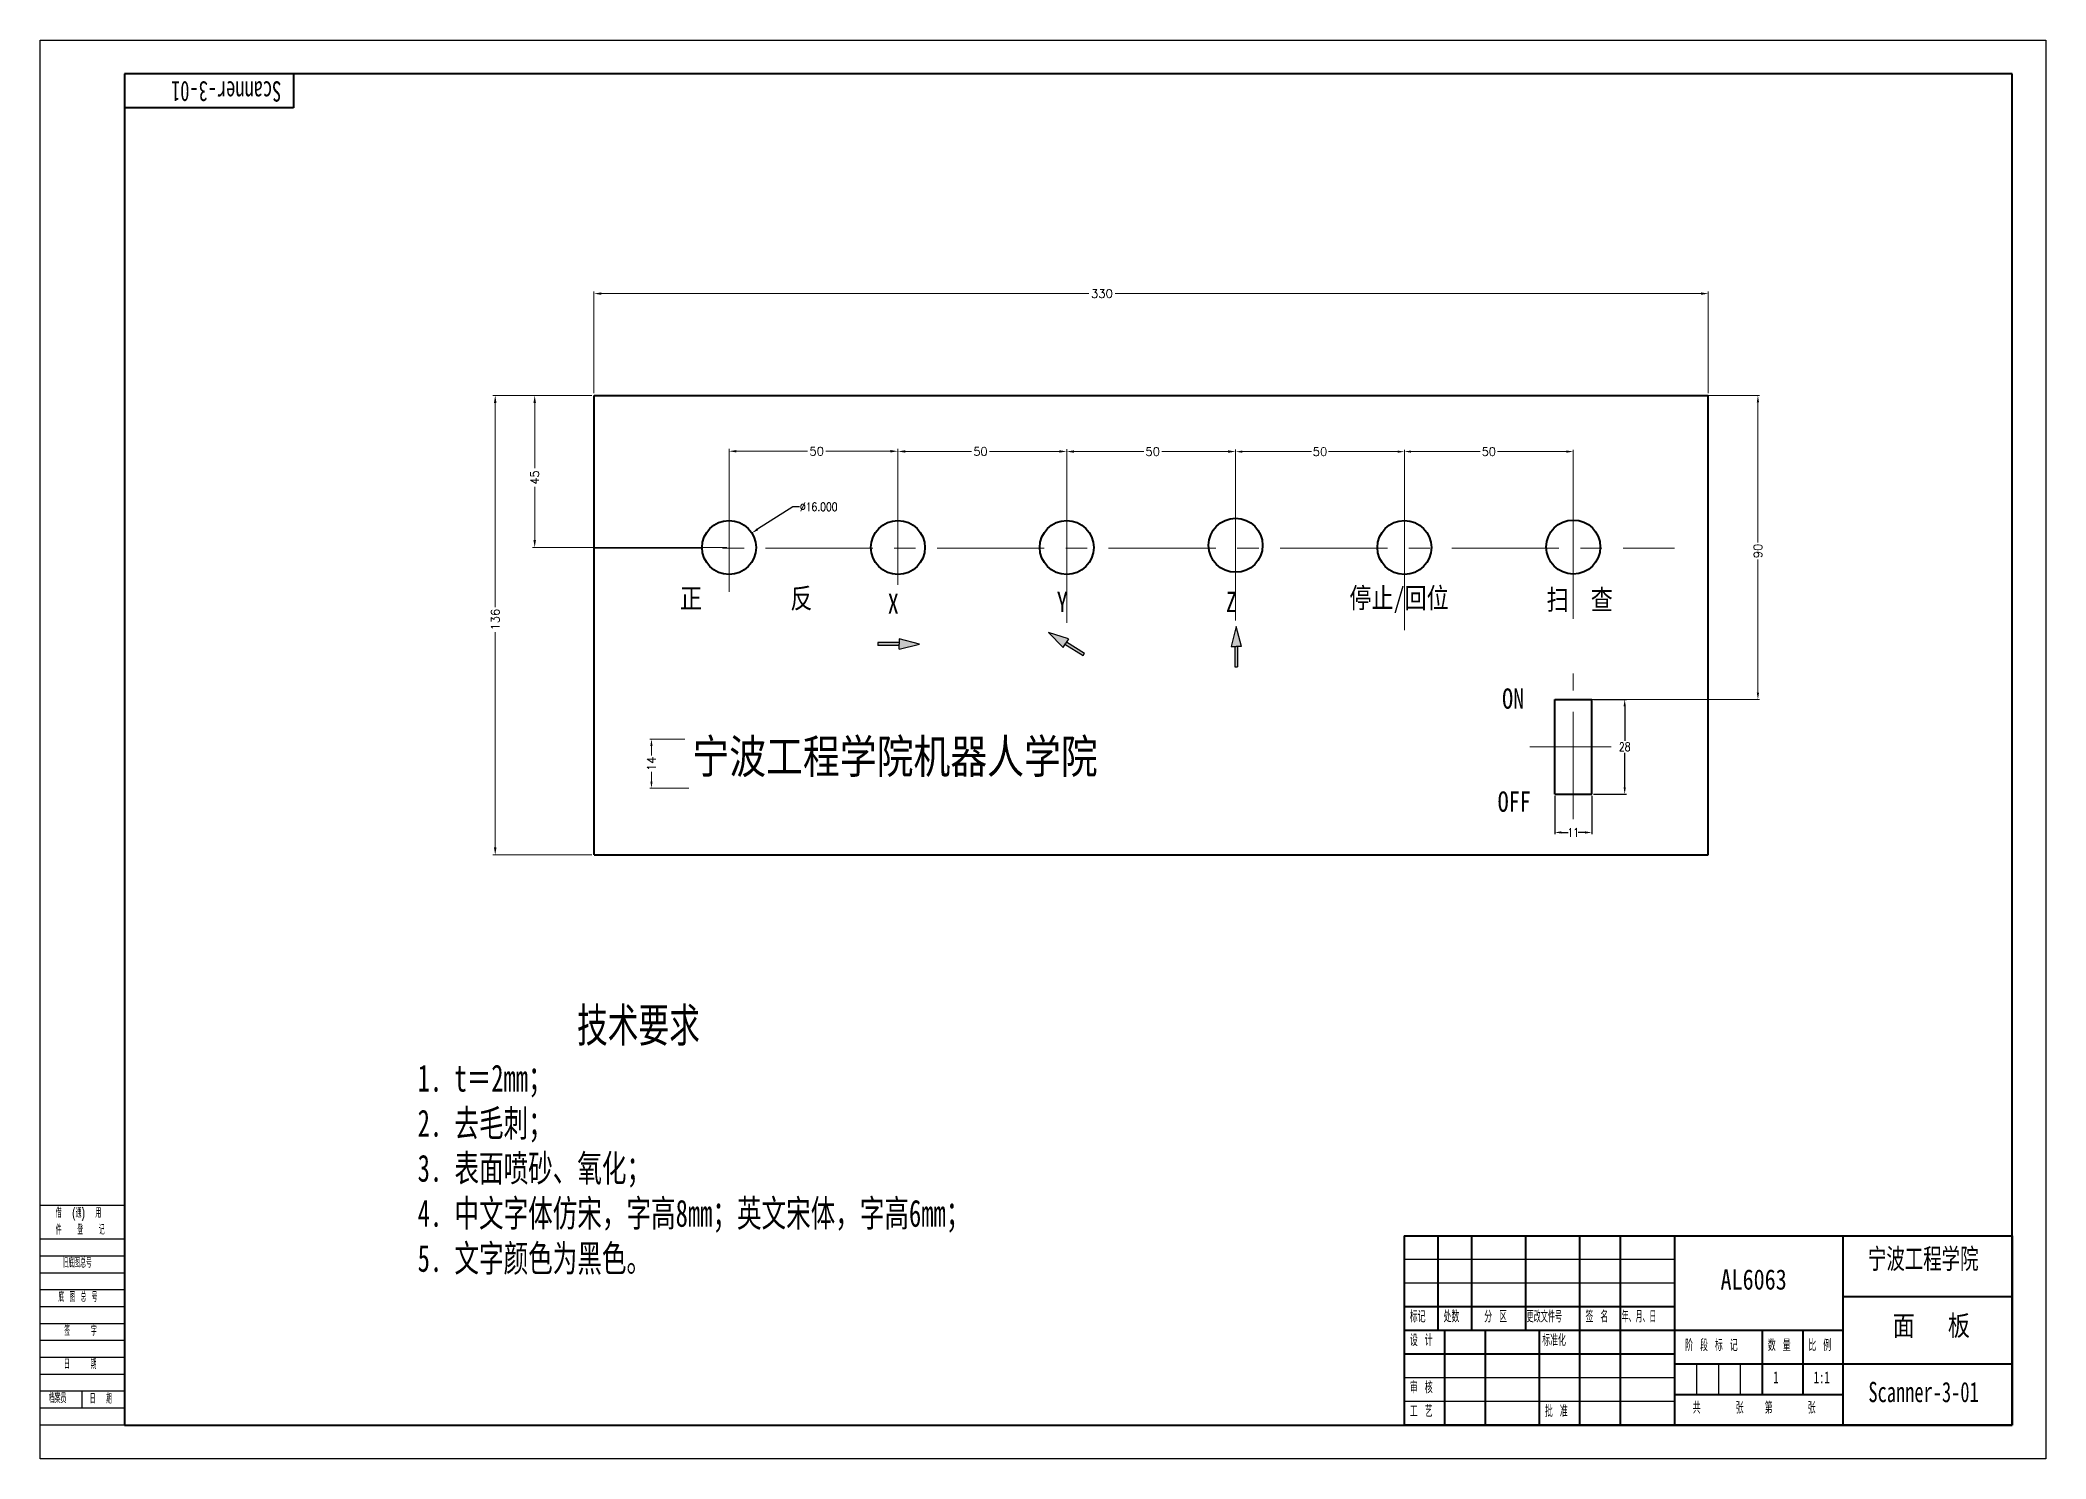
# Model space of a CAD drawing. Header units: millimetres. Extents: x 2888 to 5815, y 11255 to 13746.
# Drawn here: x 2888 to 3482, y 11255 to 11675 of the extents above; entities that cross this region are included whole.
import ezdxf

# ---------------------------------------------------------------- set-up
doc = ezdxf.new("R2010")
doc.units = ezdxf.units.MM
doc.header["$PDMODE"] = 3
doc.header["$PDSIZE"] = 0.3125
doc.linetypes.add('CENTER', pattern=[50.8, 31.75, -6.35, 6.35, -6.35])
doc.linetypes.add('EB_DASHDOT', pattern=[39, 30, -3, 3, -3])
doc.layers.get('0').update_dxf_attribs({"lineweight": 0})
for name, color, linetype, lineweight in [('CAXA0', 7, 'Continuous', 40), ('CAXA1', 1, 'EB_DASHDOT', 15), ('CAXA3', 7, 'Continuous', 25), ('center', 1, 'CENTER', 15), ('dim', 82, 'Continuous', 15), ('粗实线', 7, 'Continuous', 40)]:
    doc.layers.add(name, color=color, linetype=linetype, lineweight=lineweight)
doc.layers.add('尺寸线', color=7, linetype='Continuous')
doc.styles.add('ROMANC', font='romanc.shx', dxfattribs={"bigfont": 'gbcbig.shx'})
doc.styles.get("Standard").update_dxf_attribs({"font": 'txt', "width": 0.8, "bigfont": 'gbcbig.shx'})
doc.styles.add('TextStyle0', font='txt', dxfattribs={"width": 0.599418, "bigfont": 'gbcbig.shx'})
doc.styles.add('TextStyle1', font='txt', dxfattribs={"width": 0.585181, "bigfont": 'gbcbig.shx'})
doc.styles.add('UserTxtStyle1', font='txt', dxfattribs={"width": 0.667, "bigfont": 'gbcbig.shx'})
doc.styles.add('标准', font='txt', dxfattribs={"width": 0.667, "bigfont": 'gbcbig.shx'})
doc.dimstyles.get("Standard").update_dxf_attribs({"dimtxt": 0.15625, "dimasz": 0.1875, "dimexe": 0.18, "dimexo": 0.0625, "dimgap": 0.09, "dimtad": 0, "dimtih": 1, "dimtoh": 1, "dimdec": 3, "dimzin": 0, "dimdsep": 46, "dimtxsty": 'Standard', "dimcen": 0, "dimdle": 0.375, "dimadec": 0, "dimazin": 0, "dimtfac": 1, "dimtdec": 3, "dimtofl": 0, "dimtmove": 0, "dimatfit": 3, "dimfxl": 0, "dimtolj": 1, "dimtzin": 0, "dimarcsym": 0})
doc.dimstyles.new('YanXiu', dxfattribs={"dimtxt": 2.5, "dimasz": 2.2, "dimexe": 0.66, "dimexo": 0.66, "dimgap": 0.66, "dimtad": 0, "dimtoh": 1, "dimdsep": 46, "dimtxsty": 'ROMANC', "dimcen": 0, "dimclrd": 256, "dimclre": 131, "dimclrt": 42, "dimazin": 2, "dimtfac": 1, "dimtofl": 0, "dimtmove": 0, "dimatfit": 3, "dimfxl": 0, "dimlwd": 5, "dimlwe": 5, "dimarcsym": 0})

msp = doc.modelspace()

# ---------------------------------------------------------------- texts
at = {"lineweight": 40, "attachment_point": 1}
for s, insert, char_height, width in [('{\\fSTFangsong|b0|i0|c134|p2;正        反 }', (3077.6293, 11512.5728), 6, 74.618352), ('{\\fSTFangsong|b0|i0|c134|p2;停止/回位}', (3275.8501, 11512.6912), 6, 75.932849), ('{\\fSTFangsong|b0|i0|c134|p2; 扫  查}', (3330.9925, 11512.1716), 6, 74.618352), ('{\\fSTFangsong|b0|i0|c134|p2;宁波工程学院机器人学院}', (3081.2954, 11467.7513), 10, 165.278757)]:
    msp.add_mtext(s, dxfattribs=dict(at, insert=insert, char_height=char_height, width=width))
at = {"char_height": 6, "attachment_point": 1}
for s, insert, width in [('{\\fSimSun|b0|i0|c134|p2;   X }', (3129.3609, 11510.9764), 73.797623), ('{\\fSimSun|b0|i0|c134|p2;   Y }', (3179.4083, 11511.4959), 73.797623), ('{\\fSimSun|b0|i0|c134|p2;   Z }', (3229.5076, 11511.4959), 73.797623), ('{\\fSimSun|b0|i0|c134|p2; ON}', (3317.8369, 11482.8891), 74.618352), ('{\\fSimSun|b0|i0|c134|p2; OFF}', (3316.5125, 11452.3901), 76.213092)]:
    msp.add_mtext(s, dxfattribs=dict(at, insert=insert, width=width))
at = {"layer": 'CAXA0', "color": 3, "linetype": 'Continuous', "lineweight": 25, "insert": (2959.5797, 11656.6112), "char_height": 6, "attachment_point": 1, "rotation": 180, "style": '标准'}
msp.add_mtext('{\\fFangSong_GB2312|b0|i0|c134|p0;Scanner-3-01}', dxfattribs=at)
at = {"layer": 'CAXA0', "color": 3, "linetype": 'Continuous', "lineweight": -3, "char_height": 6, "attachment_point": 1, "style": '标准'}
for s, insert in [('{\\fSTFangsong|b0|i0|c134|p2;宁波工程学院}', (3429.4376, 11317.072)), ('{\\fSimSun|b0|i0|c134|p2;\\W0.8;AL6063}', (3385.7868, 11310.9165)), ('{\\fSTFangsong|b0|i0|c134|p2;\\W0.8;面   板}', (3436.7515, 11297.2708)), ('{\\fSTFangsong|b0|i0|c134|p2;Scanner-3-01}', (3429.5706, 11277.6006))]:
    msp.add_mtext(s, dxfattribs=dict(at, insert=insert))
at = {"layer": 'CAXA0', "color": 3, "char_height": 3.5, "attachment_point": 1}
for s, insert, style in [('标记', (3293.7579, 11298.7074), '标准'), ('处数', (3303.7579, 11298.7074), '标准'), ('分 区', (3315.7833, 11298.7074), '标准'), ('更改文件号', (3328.3493, 11298.7074), 'TextStyle0'), ('签 名', (3345.7833, 11298.7074), '标准'), ('年、月、日', (3356.5238, 11298.7074), 'TextStyle1'), ('设 计', (3293.7833, 11291.7074), '标准'), ('标准化', (3332.9837, 11291.7074), '标准'), ('阶 段 标 记', (3375.2859, 11290.2074), '标准'), ('数 量', (3399.7833, 11290.2074), '标准'), ('比 例', (3411.7833, 11290.2074), '标准'), ('审 核', (3293.7833, 11277.7074), '标准'), ('工 艺', (3293.7833, 11270.7074), '标准'), ('批 准', (3333.7833, 11270.7074), '标准'), ('共     张   第     张', (3377.5402, 11271.7074), '标准')]:
    msp.add_mtext(s, dxfattribs=dict(at, insert=insert, style=style))
at = {"layer": 'CAXA0', "insert": (3293.7833, 11291.7074), "char_height": 3.5, "attachment_point": 1, "style": '标准'}
msp.add_mtext('设 计', dxfattribs=at)
at = {"layer": 'CAXA1', "color": 3, "lineweight": 25, "char_height": 3.5, "attachment_point": 1, "style": '标准'}
for s, insert in [('{\\fFangSong_GB2312|b0|i0|c134|p0;1}', (3401.3824, 11280.7074)), ('\\fFangSong_GB2312|b0|i0|p0;1:1', (3413.3824, 11280.7074))]:
    msp.add_mtext(s, dxfattribs=dict(at, insert=insert))
at = {"layer": 'CAXA3', "color": 3, "linetype": 'Continuous', "lineweight": 25, "insert": (2999.9402, 11388.2036), "char_height": 8, "attachment_point": 1, "style": '标准'}
msp.add_mtext('{\\fSTFangsong|b0|i0|c134|p2;             \\H1.25x;技术要求\\P\\H0.8x;1. t＝2mm；\\P2. 去毛刺；\\P3. 表面喷砂、氧化；\\P4. 中文字体仿宋，字高8mm；英文宋体，字高6mm；\\P5. 文字颜色为黑色。}', dxfattribs=at)

# ---------------------------------------------------------------- blocks, each defined once
blk = doc.blocks.new('*D1979')
at = {"layer": 'Defpoints', "color": 0, "transparency": 16777216}
for p in [(3192.16, 11553.05), (3142.16, 11524.61), (3192.16, 11524.61)]:
    blk.add_point(p, dxfattribs=at)
at = {"layer": 'dim', "color": 131, "lineweight": 5, "transparency": 16777216}
for p, q in [((3142.16, 11525.27), (3142.16, 11553.71)), ((3192.16, 11525.27), (3192.16, 11553.71))]:
    blk.add_line(p, q, dxfattribs=at)
at = {"layer": 'dim', "lineweight": 5, "transparency": 16777216}
for p, q in [((3144.36, 11553.05), (3163.94, 11553.05)), ((3189.96, 11553.05), (3169.3, 11553.05))]:
    blk.add_line(p, q, dxfattribs=at)
at = {"layer": 'dim', "transparency": 16777216}
for points in [[(3144.36, 11553.41), (3144.36, 11552.68), (3142.16, 11553.05)], [(3189.96, 11553.41), (3189.96, 11552.68), (3192.16, 11553.05)]]:
    blk.add_solid(points, dxfattribs=at)
at = {"layer": 'dim', "color": 42, "transparency": 16777216, "insert": (3166.62, 11553.05), "char_height": 2.5, "attachment_point": 5, "style": 'ROMANC'}
blk.add_mtext('50', dxfattribs=at)
blk = doc.blocks.new('*D1980')
at = {"layer": 'Defpoints', "color": 0, "transparency": 16777216}
for p in [(3242.16, 11553.01), (3242.16, 11525.27), (3192.16, 11501.61)]:
    blk.add_point(p, dxfattribs=at)
at = {"layer": 'dim', "color": 131, "lineweight": 5, "transparency": 16777216}
for p, q in [((3192.16, 11502.27), (3192.16, 11553.67)), ((3242.16, 11525.93), (3242.16, 11553.67))]:
    blk.add_line(p, q, dxfattribs=at)
at = {"layer": 'dim', "lineweight": 5, "transparency": 16777216}
for p, q in [((3194.36, 11553.01), (3214.95, 11553.01)), ((3239.96, 11553.01), (3220.31, 11553.01))]:
    blk.add_line(p, q, dxfattribs=at)
at = {"layer": 'dim', "transparency": 16777216}
for points in [[(3194.36, 11553.38), (3194.36, 11552.65), (3192.16, 11553.01)], [(3239.96, 11553.38), (3239.96, 11552.65), (3242.16, 11553.01)]]:
    blk.add_solid(points, dxfattribs=at)
at = {"layer": 'dim', "color": 42, "transparency": 16777216, "insert": (3217.63, 11553.01), "char_height": 2.5, "attachment_point": 5, "style": 'ROMANC'}
blk.add_mtext('50', dxfattribs=at)
blk = doc.blocks.new('*D1981')
at = {"layer": 'Defpoints', "color": 0, "transparency": 16777216}
for p in [(3142.16, 11553.11), (3092.16, 11524.61), (3142.16, 11524.61)]:
    blk.add_point(p, dxfattribs=at)
at = {"layer": 'dim', "color": 131, "lineweight": 5, "transparency": 16777216}
for p, q in [((3092.16, 11525.27), (3092.16, 11553.77)), ((3142.16, 11525.27), (3142.16, 11553.77))]:
    blk.add_line(p, q, dxfattribs=at)
at = {"layer": 'dim', "lineweight": 5, "transparency": 16777216}
for p, q in [((3094.36, 11553.11), (3115.43, 11553.11)), ((3139.96, 11553.11), (3120.8, 11553.11))]:
    blk.add_line(p, q, dxfattribs=at)
at = {"layer": 'dim', "transparency": 16777216}
for points in [[(3094.36, 11553.47), (3094.36, 11552.74), (3092.16, 11553.11)], [(3139.96, 11553.47), (3139.96, 11552.74), (3142.16, 11553.11)]]:
    blk.add_solid(points, dxfattribs=at)
at = {"layer": 'dim', "color": 42, "transparency": 16777216, "insert": (3118.11, 11553.11), "char_height": 2.5, "attachment_point": 5, "style": 'ROMANC'}
blk.add_mtext('50', dxfattribs=at)
blk = doc.blocks.new('*D1982')
at = {"layer": 'Defpoints', "color": 0, "transparency": 16777216}
for p in [(3052.16, 11569.61), (3034.6, 11524.61), (3092.16, 11524.61)]:
    blk.add_point(p, dxfattribs=at)
at = {"layer": 'dim', "color": 131, "lineweight": 5, "transparency": 16777216}
for p, q in [((3051.5, 11569.61), (3033.94, 11569.61)), ((3091.5, 11524.61), (3033.94, 11524.61))]:
    blk.add_line(p, q, dxfattribs=at)
at = {"layer": 'dim', "lineweight": 5, "transparency": 16777216}
for p, q in [((3034.6, 11567.41), (3034.6, 11548.07)), ((3034.6, 11526.81), (3034.6, 11542.59))]:
    blk.add_line(p, q, dxfattribs=at)
at = {"layer": 'dim', "transparency": 16777216}
for points in [[(3034.23, 11567.41), (3034.96, 11567.41), (3034.6, 11569.61)], [(3034.23, 11526.81), (3034.96, 11526.81), (3034.6, 11524.61)]]:
    blk.add_solid(points, dxfattribs=at)
at = {"layer": 'dim', "color": 42, "transparency": 16777216, "insert": (3034.6, 11545.33), "char_height": 2.5, "attachment_point": 5, "rotation": 90, "style": 'ROMANC'}
blk.add_mtext('45', dxfattribs=at)
blk = doc.blocks.new('*D1983')
at = {"layer": 'Defpoints', "color": 0, "transparency": 16777216}
for p in [(3052.16, 11569.61), (3022.91, 11433.61), (3052.16, 11433.61)]:
    blk.add_point(p, dxfattribs=at)
at = {"layer": 'dim', "color": 131, "lineweight": 5, "transparency": 16777216}
for p, q in [((3051.5, 11569.61), (3022.25, 11569.61)), ((3051.5, 11433.61), (3022.25, 11433.61))]:
    blk.add_line(p, q, dxfattribs=at)
at = {"layer": 'dim', "lineweight": 5, "transparency": 16777216}
for p, q in [((3022.91, 11567.41), (3022.91, 11506.96)), ((3022.91, 11435.81), (3022.91, 11499.57))]:
    blk.add_line(p, q, dxfattribs=at)
at = {"layer": 'dim', "transparency": 16777216}
for points in [[(3022.54, 11567.41), (3023.28, 11567.41), (3022.91, 11569.61)], [(3022.54, 11435.81), (3023.28, 11435.81), (3022.91, 11433.61)]]:
    blk.add_solid(points, dxfattribs=at)
at = {"layer": 'dim', "color": 42, "transparency": 16777216, "insert": (3022.91, 11503.26), "char_height": 2.5, "attachment_point": 5, "rotation": 90, "style": 'ROMANC'}
blk.add_mtext('136', dxfattribs=at)
blk = doc.blocks.new('*D1984')
at = {"layer": 'Defpoints', "color": 0, "transparency": 16777216}
for p in [(3382.16, 11599.77), (3052.16, 11569.61), (3382.16, 11569.61)]:
    blk.add_point(p, dxfattribs=at)
at = {"layer": 'dim', "color": 131, "lineweight": 5, "transparency": 16777216}
for p, q in [((3052.16, 11570.27), (3052.16, 11600.43)), ((3382.16, 11570.27), (3382.16, 11600.43))]:
    blk.add_line(p, q, dxfattribs=at)
at = {"layer": 'dim', "lineweight": 5, "transparency": 16777216}
for p, q in [((3054.36, 11599.77), (3198.72, 11599.77)), ((3379.96, 11599.77), (3206.46, 11599.77))]:
    blk.add_line(p, q, dxfattribs=at)
at = {"layer": 'dim', "transparency": 16777216}
for points in [[(3054.36, 11600.14), (3054.36, 11599.41), (3052.16, 11599.77)], [(3379.96, 11600.14), (3379.96, 11599.41), (3382.16, 11599.77)]]:
    blk.add_solid(points, dxfattribs=at)
at = {"layer": 'dim', "color": 42, "transparency": 16777216, "insert": (3202.59, 11599.77), "char_height": 2.5, "attachment_point": 5, "style": 'ROMANC'}
blk.add_mtext('330', dxfattribs=at)
blk = doc.blocks.new('*D1985')
at = {"layer": 'Defpoints', "color": 0, "transparency": 16777216}
for p in [(3098.91, 11528.91), (3085.42, 11520.3)]:
    blk.add_point(p, dxfattribs=at)
at = {"layer": 'dim', "color": 0, "lineweight": -2, "transparency": 16777216}
for p, q in [((3111.04, 11536.65), (3100.6, 11529.99)), ((3113.04, 11536.65), (3111.04, 11536.65))]:
    blk.add_line(p, q, dxfattribs=at)
at = {"layer": 'dim', "color": 0, "transparency": 16777216}
blk.add_solid([(3100.42, 11530.27), (3100.77, 11529.7), (3098.91, 11528.91)], dxfattribs=at)
at = {"layer": 'dim', "color": 0, "transparency": 16777216, "insert": (3118.71, 11536.65), "char_height": 2.5, "attachment_point": 5}
blk.add_mtext('\\A1;∅16.000', dxfattribs=at)
blk = doc.blocks.new('*D1986')
at = {"layer": 'Defpoints', "color": 0, "transparency": 16777216}
for p in [(3347.66, 11479.61), (3347.66, 11451.61), (3357.4, 11451.61)]:
    blk.add_point(p, dxfattribs=at)
at = {"layer": 'dim', "color": 0, "lineweight": -2, "transparency": 16777216}
for p, q in [((3348.16, 11479.61), (3357.9, 11479.61)), ((3357.4, 11477.61), (3357.4, 11467.36)), ((3357.4, 11453.61), (3357.4, 11463.86)), ((3348.16, 11451.61), (3357.9, 11451.61))]:
    blk.add_line(p, q, dxfattribs=at)
at = {"layer": 'dim', "color": 0, "transparency": 16777216}
for points in [[(3357.07, 11477.61), (3357.73, 11477.61), (3357.4, 11479.61)], [(3357.07, 11453.61), (3357.73, 11453.61), (3357.4, 11451.61)]]:
    blk.add_solid(points, dxfattribs=at)
at = {"layer": 'dim', "color": 0, "transparency": 16777216, "insert": (3357.4, 11465.61), "char_height": 2.5, "attachment_point": 5}
blk.add_mtext('\\A1;28', dxfattribs=at)
blk = doc.blocks.new('*D1987')
at = {"layer": 'Defpoints', "color": 0, "transparency": 16777216}
for p in [(3336.66, 11451.61), (3347.66, 11451.61), (3347.66, 11440.25)]:
    blk.add_point(p, dxfattribs=at)
at = {"layer": 'dim', "color": 0, "lineweight": -2, "transparency": 16777216}
for p, q in [((3336.66, 11451.11), (3336.66, 11439.75)), ((3347.66, 11451.11), (3347.66, 11439.75)), ((3338.66, 11440.25), (3340.66, 11440.25)), ((3345.66, 11440.25), (3343.66, 11440.25))]:
    blk.add_line(p, q, dxfattribs=at)
at = {"layer": 'dim', "color": 0, "transparency": 16777216}
for points in [[(3338.66, 11440.59), (3338.66, 11439.92), (3336.66, 11440.25)], [(3345.66, 11440.59), (3345.66, 11439.92), (3347.66, 11440.25)]]:
    blk.add_solid(points, dxfattribs=at)
at = {"layer": 'dim', "color": 0, "transparency": 16777216, "insert": (3342.16, 11440.25), "char_height": 2.5, "attachment_point": 5}
blk.add_mtext('\\A1;11', dxfattribs=at)
blk = doc.blocks.new('CAXBLOCK1230', base_point=(1092.15, 1364.93))
at = {"layer": 'CAXA3'}
for p, q in [((1092.15, 1429.93), (1067.15, 1429.93)), ((1092.15, 1419.93), (1067.15, 1419.93)), ((1092.15, 1414.93), (1067.15, 1414.93)), ((1092.15, 1409.93), (1067.15, 1409.93)), ((1092.15, 1404.93), (1067.15, 1404.93)), ((1092.15, 1399.93), (1067.15, 1399.93)), ((1092.15, 1394.93), (1067.15, 1394.93)), ((1092.15, 1389.93), (1067.15, 1389.93)), ((1092.15, 1384.93), (1067.15, 1384.93)), ((1092.15, 1379.93), (1067.15, 1379.93)), ((1092.15, 1374.93), (1067.15, 1374.93)), ((1079.65, 1369.93), (1079.65, 1374.93)), ((1092.15, 1369.93), (1067.15, 1369.93)), ((1092.15, 1364.93), (1067.15, 1364.93))]:
    blk.add_line(p, q, dxfattribs=at)
at = {"layer": 'CAXA0', "linetype": 'Continuous', "lineweight": 25, "char_height": 2.6, "attachment_point": 1}
for s, insert, style in [('借  (通)  用', (1071.79, 1428.96), '标准'), ('件   登   记', (1071.79, 1423.97), '标准'), ('旧底图总号', (1073.79, 1414.18), '标准'), ('底 图 总 号', (1072.56, 1404.05), '标准'), ('签    字', (1074.31, 1394.03), '标准'), ('日    期', (1074.22, 1384.18), 'UserTxtStyle1'), ('档案员', (1069.73, 1374.07), '标准'), ('日  期', (1081.85, 1373.93), '标准')]:
    blk.add_mtext(s, dxfattribs=dict(at, insert=insert, style=style))
blk = doc.blocks.new('*D1988')
at = {"layer": 'Defpoints', "color": 0, "transparency": 16777216}
for p in [(3052.16, 11569.61), (3342.16, 11479.61), (3396.85, 11479.61)]:
    blk.add_point(p, dxfattribs=at)
at = {"layer": 'dim', "color": 131, "lineweight": 5, "transparency": 16777216}
for p, q in [((3052.66, 11569.61), (3397.35, 11569.61)), ((3342.66, 11479.61), (3397.35, 11479.61))]:
    blk.add_line(p, q, dxfattribs=at)
at = {"layer": 'dim', "lineweight": 5, "transparency": 16777216}
for p, q in [((3396.85, 11567.61), (3396.85, 11526.13)), ((3396.85, 11481.61), (3396.85, 11521.08))]:
    blk.add_line(p, q, dxfattribs=at)
at = {"layer": 'dim', "transparency": 16777216}
for points in [[(3396.52, 11567.61), (3397.18, 11567.61), (3396.85, 11569.61)], [(3396.52, 11481.61), (3397.18, 11481.61), (3396.85, 11479.61)]]:
    blk.add_solid(points, dxfattribs=at)
at = {"layer": 'dim', "color": 42, "transparency": 16777216, "insert": (3396.85, 11523.61), "char_height": 2.5, "attachment_point": 5, "rotation": 90, "style": 'ROMANC'}
blk.add_mtext('90', dxfattribs=at)
blk = doc.blocks.new('*D1995')
at = {"layer": 'Defpoints', "color": 0, "transparency": 16777216}
for p in [(3079.55, 11467.84), (3069.18, 11453.33), (3080.73, 11453.33)]:
    blk.add_point(p, dxfattribs=at)
at = {"layer": 'dim', "color": 131, "lineweight": 13, "transparency": 16777216}
for p, q in [((3079.05, 11467.84), (3068.68, 11467.84)), ((3080.23, 11453.33), (3068.68, 11453.33))]:
    blk.add_line(p, q, dxfattribs=at)
at = {"layer": 'dim', "lineweight": 13, "transparency": 16777216}
for p, q in [((3069.18, 11465.84), (3069.18, 11462.99)), ((3069.18, 11455.33), (3069.18, 11458.18))]:
    blk.add_line(p, q, dxfattribs=at)
at = {"layer": 'dim', "transparency": 16777216}
for points in [[(3068.85, 11465.84), (3069.51, 11465.84), (3069.18, 11467.84)], [(3068.85, 11455.33), (3069.51, 11455.33), (3069.18, 11453.33)]]:
    blk.add_solid(points, dxfattribs=at)
at = {"layer": 'dim', "color": 42, "transparency": 16777216, "insert": (3069.18, 11460.58), "char_height": 2.5, "attachment_point": 5, "rotation": 90, "style": 'ROMANC'}
blk.add_mtext('14', dxfattribs=at)
blk = doc.blocks.new('*D1996')
at = {"layer": 'Defpoints', "color": 0, "transparency": 16777216}
for p in [(3292.16, 11552.98), (3242.16, 11524.45), (3292.16, 11524.61)]:
    blk.add_point(p, dxfattribs=at)
at = {"layer": 'dim', "color": 131, "lineweight": 13, "transparency": 16777216}
for p, q in [((3242.16, 11524.95), (3242.16, 11553.48)), ((3292.16, 11525.11), (3292.16, 11553.48))]:
    blk.add_line(p, q, dxfattribs=at)
at = {"layer": 'dim', "lineweight": 13, "transparency": 16777216}
for p, q in [((3244.16, 11552.98), (3264.64, 11552.98)), ((3290.16, 11552.98), (3269.69, 11552.98))]:
    blk.add_line(p, q, dxfattribs=at)
at = {"layer": 'dim', "transparency": 16777216}
for points in [[(3244.16, 11553.31), (3244.16, 11552.65), (3242.16, 11552.98)], [(3290.16, 11553.31), (3290.16, 11552.65), (3292.16, 11552.98)]]:
    blk.add_solid(points, dxfattribs=at)
at = {"layer": 'dim', "color": 42, "transparency": 16777216, "insert": (3267.16, 11552.98), "char_height": 2.5, "attachment_point": 5, "style": 'ROMANC'}
blk.add_mtext('50', dxfattribs=at)
blk = doc.blocks.new('*D1997')
at = {"layer": 'Defpoints', "color": 0, "transparency": 16777216}
for p in [(3342.16, 11553.01), (3292.16, 11524.61), (3342.16, 11524.45)]:
    blk.add_point(p, dxfattribs=at)
at = {"layer": 'dim', "color": 131, "lineweight": 13, "transparency": 16777216}
for p, q in [((3292.16, 11525.11), (3292.16, 11553.51)), ((3342.16, 11524.95), (3342.16, 11553.51))]:
    blk.add_line(p, q, dxfattribs=at)
at = {"layer": 'dim', "lineweight": 13, "transparency": 16777216}
for p, q in [((3294.16, 11553.01), (3314.64, 11553.01)), ((3340.16, 11553.01), (3319.69, 11553.01))]:
    blk.add_line(p, q, dxfattribs=at)
at = {"layer": 'dim', "transparency": 16777216}
for points in [[(3294.16, 11553.34), (3294.16, 11552.67), (3292.16, 11553.01)], [(3340.16, 11553.34), (3340.16, 11552.67), (3342.16, 11553.01)]]:
    blk.add_solid(points, dxfattribs=at)
at = {"layer": 'dim', "color": 42, "transparency": 16777216, "insert": (3317.16, 11553.01), "char_height": 2.5, "attachment_point": 5, "style": 'ROMANC'}
blk.add_mtext('50', dxfattribs=at)

# ---------------------------------------------------------------- dimensions: what is measured, and where the dimension line sits
at = {"layer": 'dim', "color": 3}
for base, p1, p2, picture, middle in [((3382.1646, 11599.772), (3052.1646, 11569.6071), (3382.1646, 11569.6071), '*D1984', (3202.5895, 11599.772)), ((3142.1646, 11553.1068), (3092.1646, 11524.6071), (3142.1646, 11524.6071), '*D1981', (3118.1117, 11553.1068)), ((3192.1646, 11553.0455), (3142.1646, 11524.6071), (3192.1646, 11524.6071), '*D1979', (3166.6208, 11553.0455)), ((3242.1646, 11553.0143), (3192.1646, 11501.6071), (3242.1646, 11525.2671), '*D1980', (3217.6307, 11553.0143))]:
    dim = msp.add_linear_dim(base=base, p1=p1, p2=p2, dimstyle='YanXiu', dxfattribs=at)
    dim.commit()
    dim.dimension.update_dxf_attribs({"geometry": picture, "text_midpoint": middle, "dimtype": 160})
for base, p2, picture, middle in [((3022.9099, 11433.6071), (3052.1646, 11433.6071), '*D1983', (3022.9099, 11503.2645)), ((3034.5983, 11524.6071), (3092.1646, 11524.6071), '*D1982', (3034.5983, 11545.3311))]:
    dim = msp.add_linear_dim(base=base, p1=(3052.1646, 11569.6071), p2=p2, angle=90, dimstyle='YanXiu', dxfattribs=at)
    dim.commit()
    dim.dimension.update_dxf_attribs({"geometry": picture, "text_midpoint": middle, "dimtype": 160})
at = {"layer": 'dim'}
dim = msp.add_linear_dim(base=(3396.8507, 11479.6071), p1=(3052.1646, 11569.6071), p2=(3342.1646, 11479.6071), angle=90, dimstyle='YanXiu', override={"dimasz": 2, "dimexe": 0.49975, "dimexo": 0.49975, "dimgap": 0.49975}, dxfattribs=at)
dim.commit()
dim.dimension.update_dxf_attribs({"geometry": '*D1988', "text_midpoint": (3396.8507, 11523.6071), "dimtype": 160})
for base, p1, p2, picture, middle in [((3292.1646, 11552.9785), (3242.1646, 11524.4504), (3292.1646, 11524.6071), '*D1996', (3267.1646, 11552.9785)), ((3342.1646, 11553.0079), (3292.1646, 11524.6071), (3342.1646, 11524.4504), '*D1997', (3317.1646, 11553.0079))]:
    dim = msp.add_linear_dim(base=base, p1=p1, p2=p2, dimstyle='YanXiu', override={"dimasz": 2, "dimexe": 0.49975, "dimexo": 0.49975, "dimgap": 0.49975, "dimlwd": 13, "dimlwe": 13}, dxfattribs=at)
    dim.commit()
    dim.dimension.update_dxf_attribs({"geometry": picture, "text_midpoint": middle})
dim = msp.add_diameter_dim_2p(p1=(3085.4203, 11520.3043), p2=(3098.909, 11528.9099), dimstyle='Standard', override={"dimtxt": 2.5, "dimasz": 2, "dimexe": 0.49975, "dimexo": 0.49975, "dimgap": 0.49975}, dxfattribs=at)
dim.commit()
dim.dimension.update_dxf_attribs({"geometry": '*D1985', "text_midpoint": (3118.7064, 11536.6493), "dimtype": 163})
for base, p1, p2, text, dimstyle, override, picture, middle in [((3357.4014, 11451.6071), (3347.6646, 11479.6071), (3347.6646, 11451.6071), '28', 'Standard', {"dimtxt": 2.5, "dimasz": 2, "dimexe": 0.49975, "dimexo": 0.49975, "dimgap": 0.49975}, '*D1986', (3357.4014, 11465.6071)), ((3069.1815, 11453.3301), (3079.5482, 11467.8394), (3080.7296, 11453.3301), '14', 'YanXiu', {"dimasz": 2, "dimexe": 0.49975, "dimexo": 0.49975, "dimgap": 0.49975, "dimlwd": 13, "dimlwe": 13}, '*D1995', (3069.1815, 11460.5847))]:
    dim = msp.add_linear_dim(base=base, p1=p1, p2=p2, angle=90, text=text, dimstyle=dimstyle, override=override, dxfattribs=at)
    dim.commit()
    dim.dimension.update_dxf_attribs({"geometry": picture, "text_midpoint": middle})
dim = msp.add_linear_dim(base=(3347.6646, 11440.254), p1=(3336.6646, 11451.6071), p2=(3347.6646, 11451.6071), text='11', dimstyle='Standard', override={"dimtxt": 2.5, "dimasz": 2, "dimexe": 0.49975, "dimexo": 0.49975, "dimgap": 0.49975}, dxfattribs=at)
dim.commit()
dim.dimension.update_dxf_attribs({"geometry": '*D1987', "text_midpoint": (3342.1646, 11440.254)})

# ---------------------------------------------------------------- hatches: boundary and pattern name
at = {"layer": '尺寸线'}
h = msp.add_hatch(color=256, dxfattribs=at)
h.paths.add_polyline_path([(3242.332, 11501.1407), (3240.8599, 11495.2757), (3242.332, 11495.2757)])
h.paths.add_polyline_path([(3242.3599, 11501.2519), (3242.332, 11501.1407), (3242.332, 11495.2757), (3242.3599, 11495.2757), (3243.8785, 11495.2757)])
h.paths.add_polyline_path([(3242.332, 11495.2757), (3241.9599, 11495.2757), (3241.9599, 11489.3076), (3242.332, 11489.3076)])
h.paths.add_polyline_path([(3242.7599, 11495.2757), (3242.3599, 11495.2757), (3242.332, 11495.2757), (3242.332, 11489.3076), (3242.7599, 11489.3076)])
h = msp.add_hatch(color=256, dxfattribs=at)
h.paths.add_polyline_path([(3142.1646, 11496.4376), (3136.2378, 11496.4376), (3136.2378, 11495.6376), (3142.1646, 11495.6376)])
h.paths.add_polyline_path([(3142.5564, 11496.0376), (3142.5564, 11496.4376), (3142.1646, 11496.4376), (3142.1646, 11495.6376), (3142.5564, 11495.6376)])
h.paths.add_polyline_path([(3148.5326, 11496.0376), (3142.5564, 11497.5376), (3142.5564, 11496.0376), (3142.5564, 11494.519)])
h = msp.add_hatch(color=256, dxfattribs=at)
h.paths.add_polyline_path([(3191.9756, 11495.7531), (3197.0104, 11492.626), (3197.4325, 11493.3056), (3192.3977, 11496.4326)])
h.paths.add_polyline_path([(3191.8538, 11496.2996), (3191.6428, 11495.9598), (3191.9756, 11495.7531), (3192.3977, 11496.4326), (3192.0649, 11496.6394)])
h.paths.add_polyline_path([(3186.7771, 11499.4527), (3191.0624, 11495.0253), (3191.8538, 11496.2996), (3192.6551, 11497.5897)])

# ---------------------------------------------------------------- linework, layer by layer
at = {"layer": 'CAXA0', "linetype": 'Continuous'}
for p, q in [((3472.1311, 11664.8099), (2913.1311, 11664.8099)), ((2913.1311, 11664.8099), (2913.1311, 11264.8099)), ((3472.1311, 11264.8099), (3472.1311, 11664.8099)), ((3292.1311, 11320.8099), (3292.1311, 11264.8099)), ((3292.1311, 11320.8099), (3472.1311, 11320.8099)), ((3302.1311, 11292.8099), (3302.1311, 11320.8099)), ((3312.1311, 11292.8099), (3312.1311, 11320.8099)), ((3328.1311, 11292.8099), (3328.1311, 11320.8099)), ((3344.1311, 11292.8099), (3344.1311, 11320.8099)), ((3356.1311, 11292.8099), (3356.1311, 11320.8099)), ((3372.1311, 11320.8099), (3372.1311, 11264.8099)), ((3422.1311, 11264.8099), (3422.1311, 11320.8099)), ((3472.1311, 11320.8099), (3472.1311, 11264.8099)), ((3372.1311, 11299.8099), (3292.1311, 11299.8099)), ((3472.1311, 11302.8099), (3422.1311, 11302.8099)), ((3422.1311, 11292.8099), (3292.1311, 11292.8099)), ((3304.1311, 11264.8099), (3304.1311, 11292.8099)), ((3316.1311, 11264.8099), (3316.1311, 11292.8099)), ((3332.1311, 11264.8099), (3332.1311, 11292.8099)), ((3344.1311, 11264.8099), (3344.1311, 11292.8099)), ((3356.1311, 11264.8099), (3356.1311, 11292.8099)), ((3398.1311, 11292.8099), (3398.1311, 11273.8099)), ((3410.1311, 11292.8099), (3410.1311, 11273.8099)), ((3372.1311, 11285.8099), (3292.1311, 11285.8099)), ((3422.1311, 11282.8099), (3372.1311, 11282.8099)), ((3472.1311, 11282.8099), (3422.1311, 11282.8099)), ((3422.1311, 11273.8099), (3372.1311, 11273.8099)), ((2913.1311, 11264.8099), (3472.1311, 11264.8099)), ((3472.1311, 11264.8099), (3292.1311, 11264.8099))]:
    msp.add_line(p, q, dxfattribs=at)
at = {"layer": 'CAXA0'}
for p, q in [((2963.1311, 11664.8099), (2963.1311, 11654.8099)), ((2963.1311, 11654.8099), (2913.1311, 11654.8099))]:
    msp.add_line(p, q, dxfattribs=at)
at = {"layer": 'CAXA3', "linetype": 'Continuous', "lineweight": 25}
for p, q in [((2888.1311, 11674.8099), (3482.1311, 11674.8099)), ((2888.1311, 11254.8099), (2888.1311, 11674.8099)), ((3482.1311, 11674.8099), (3482.1311, 11254.8099)), ((3372.1311, 11313.8099), (3292.1311, 11313.8099)), ((3372.1311, 11306.8099), (3292.1311, 11306.8099)), ((3378.6311, 11282.8099), (3378.6311, 11273.8099)), ((3385.1311, 11282.8099), (3385.1311, 11273.8099)), ((3391.6311, 11282.8099), (3391.6311, 11273.8099)), ((3372.1311, 11278.8099), (3292.1311, 11278.8099)), ((3372.1311, 11271.8099), (3292.1311, 11271.8099)), ((3482.1311, 11254.8099), (2888.1311, 11254.8099))]:
    msp.add_line(p, q, dxfattribs=at)
at = {"layer": 'center', "linetype": 'CENTER'}
for p, q in [((3342.1646, 11503.4849), (3342.1646, 11543.3498)), ((3092.1646, 11511.4636), (3092.1646, 11538.6058)), ((3142.1646, 11513.5324), (3142.1646, 11538.6058)), ((3242.1646, 11502.9858), (3242.1646, 11539.2658)), ((3292.1646, 11500.1631), (3292.1646, 11540.1619)), ((3192.1646, 11512.6747), (3192.1646, 11532.6071)), ((3052.1646, 11524.4504), (3372.1646, 11524.4504)), ((3342.1646, 11444.1715), (3342.1646, 11487.3103)), ((3329.349, 11465.6071), (3353.4077, 11465.6071))]:
    msp.add_line(p, q, dxfattribs=at)
at = {"layer": '尺寸线'}
for p, q in [((3242.3599, 11501.2519), (3240.8599, 11495.2757)), ((3243.8785, 11495.2757), (3242.3599, 11501.2519)), ((3142.5564, 11496.4376), (3136.2378, 11496.4376)), ((3136.2378, 11496.4376), (3136.2378, 11495.6376)), ((3142.5564, 11495.6376), (3136.2378, 11495.6376)), ((3148.5326, 11496.0376), (3142.5564, 11497.5376)), ((3142.5564, 11497.5376), (3142.5564, 11496.0376)), ((3142.5564, 11494.519), (3142.5564, 11496.0376)), ((3142.5564, 11494.519), (3148.5326, 11496.0376)), ((3186.7771, 11499.4527), (3191.0624, 11495.0253)), ((3192.6551, 11497.5897), (3186.7771, 11499.4527)), ((3191.0624, 11495.0253), (3191.8538, 11496.2996)), ((3191.6428, 11495.9598), (3197.0104, 11492.626)), ((3192.6551, 11497.5897), (3191.8538, 11496.2996)), ((3192.0649, 11496.6394), (3197.4325, 11493.3056)), ((3240.8599, 11495.2757), (3242.3599, 11495.2757)), ((3241.9599, 11495.2757), (3241.9599, 11489.3076)), ((3243.8785, 11495.2757), (3242.3599, 11495.2757)), ((3242.7599, 11495.2757), (3242.7599, 11489.3076)), ((3197.0104, 11492.626), (3197.4325, 11493.3056)), ((3241.9599, 11489.3076), (3242.7599, 11489.3076))]:
    msp.add_line(p, q, dxfattribs=at)
at = {"layer": '粗实线'}
for p, q in [((3052.1646, 11569.6071), (3382.1646, 11569.6071)), ((3052.1646, 11433.6071), (3052.1646, 11569.6071)), ((3382.1646, 11433.6071), (3382.1646, 11569.6071)), ((3336.6646, 11479.6071), (3347.6646, 11479.6071)), ((3336.6646, 11451.6071), (3336.6646, 11479.6071)), ((3347.6646, 11451.6071), (3347.6646, 11479.6071)), ((3336.6646, 11451.6071), (3347.6646, 11451.6071)), ((3052.1646, 11433.6071), (3382.1646, 11433.6071))]:
    msp.add_line(p, q, dxfattribs=at)
for centre in [(3092.1646, 11524.6071), (3142.1646, 11524.6071), (3192.1646, 11524.6071), (3242.1646, 11525.2671), (3292.1646, 11524.6071), (3342.1646, 11524.7409)]:
    msp.add_circle(centre, 8, dxfattribs=at)

# ---------------------------------------------------------------- block references
at = {"layer": 'CAXA0'}
msp.add_blockref('CAXBLOCK1230', (2913.1311, 11264.8099), dxfattribs=at)

msp.set_redraw_order([(e.dxf.handle, doc.entitydb.next_handle()) for e in msp.query("TEXT MTEXT ATTDEF DIMENSION ARC_DIMENSION")])  # texts and dimensions are drawn at this point

doc.saveas('drawing.dxf')
